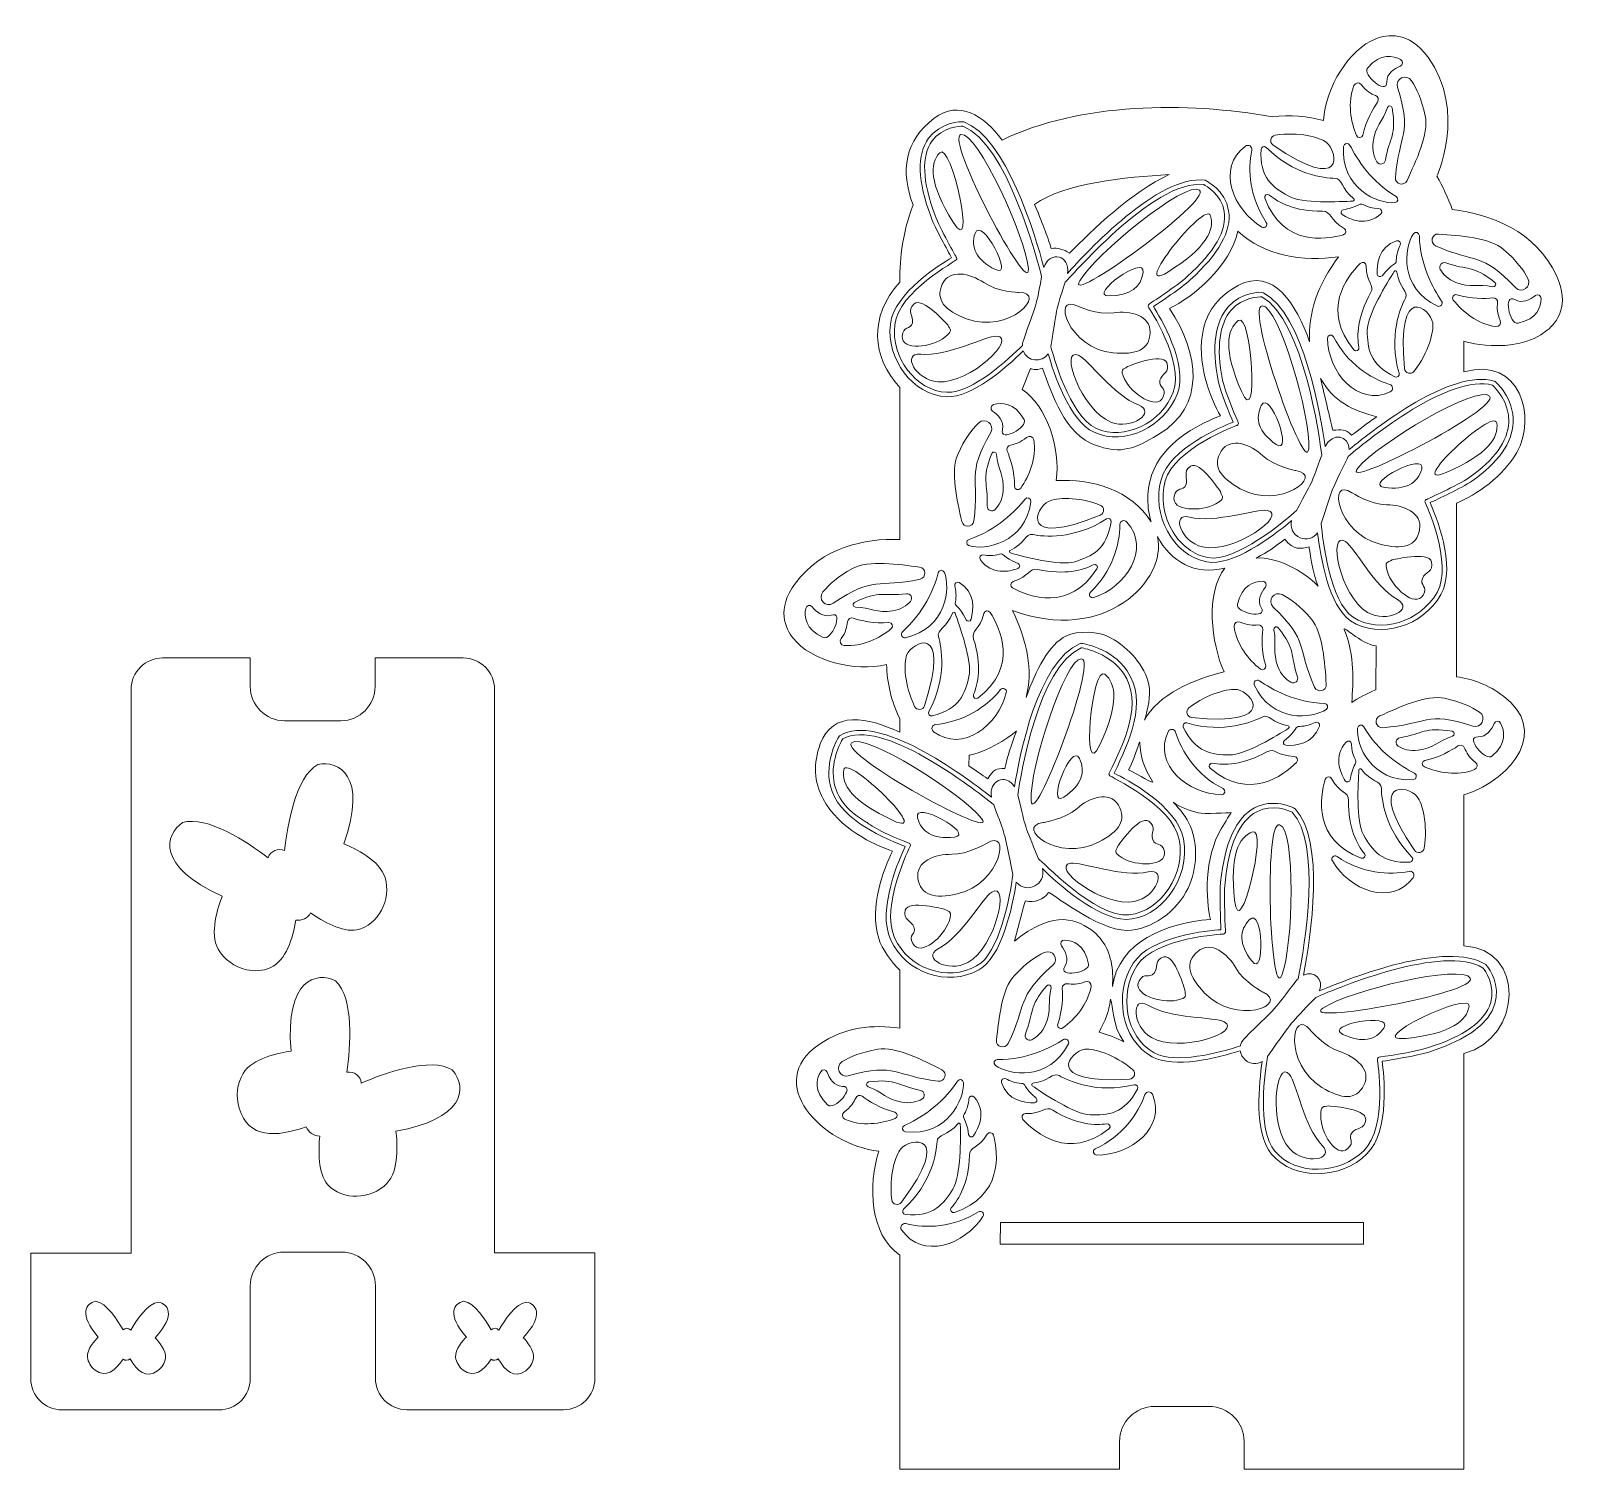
# Model space of a CAD drawing. Header units: inches. Extents: x 103 to 799, y 69 to 720.
import ezdxf

# ---------------------------------------------------------------- set-up
doc = ezdxf.new("R2010")
doc.units = ezdxf.units.IN
doc.header["$MEASUREMENT"] = 0
doc.layers.add('_U+0421_U+043B_U+043E_U+0439 1', color=7, linetype='Continuous')

# ---------------------------------------------------------------- blocks, each defined once
blk = doc.blocks.new('block 2')
at = {"layer": '_U+0421_U+043B_U+043E_U+0439 1', "color": 1, "lineweight": 9, "true_color": 0xff0000}
blk.add_lwpolyline([(705.52, 171.19), (541.12, 171.19), (541.26, 181.09), (705.52, 181.09), (705.52, 171.19), (705.52, 171.19)], dxfattribs=at)
for points, knots in [([(792.9, 609.25), (783.5, 629.71), (762.64, 637.41), (745.66, 639.32), (743.81, 644.55), (741.46, 649.59), (738.69, 654.42), (738.06, 652.85), (752.73, 683.65), (734.57, 708.38), (725.89, 720.2), (716.13, 718.6), (711.08, 716.59), (698.87, 711.74), (688.4, 694.66), (687.37, 679.54), (680.4, 681.54), (672.12, 682.28), (664.32, 681.3), (625.47, 688.23), (577.24, 687.77), (542, 670.75), (533.76, 681.95), (522.52, 689.03), (511.33, 680.67), (498.07, 670.75), (495.83, 656.7), (501.77, 641.38), (501.77, 641.38), (501.77, 641.38), (501.77, 641.38), (497.1, 629.14), (495.7, 618.29), (495.7, 606.5), (481.6, 590.59), (483.19, 572.65), (495.7, 558.82), (495.7, 558.82), (495.7, 558.82), (495.7, 558.82), (495.7, 558.82), (495.7, 490.04), (495.7, 490.04), (479.63, 490.61), (460.63, 486.45), (448.5, 470.26), (439.7, 458.53), (444.07, 449.64), (447.46, 445.39), (455.64, 435.12), (475.02, 430.05), (489.79, 433.45), (489.91, 425.56), (491.91, 416.61), (495.7, 409), (495.7, 409), (495.7, 409), (495.7, 409), (495.7, 409), (495.7, 402.8), (495.7, 402.8), (481.25, 409.71), (465.28, 412.71), (459.78, 397.6), (456.52, 388.67), (456.94, 380.31), (461.02, 372.75), (468.39, 359.07), (483.88, 351.9), (492.5, 349.09), (488.56, 341.12), (481.73, 324.14), (486.24, 309.44), (487.7, 304.69), (492.2, 298.59), (495.7, 295.18), (495.7, 295.18), (495.7, 268.88), (495.7, 268.88), (483.83, 270.78), (470.88, 269.48), (459.2, 261.54), (433.82, 244.3), (460.55, 216.02), (486.29, 213.32), (481.26, 197.87), (482.16, 175.46), (495.71, 166.3), (495.71, 166.3), (495.7, 166.31), (495.7, 166.31), (495.7, 166.31), (495.7, 69.39), (495.7, 69.39), (495.7, 69.39), (595.15, 69.39), (595.15, 69.39), (595.15, 69.39), (595.15, 81.93), (595.15, 81.93), (595.15, 90.67), (602.26, 97.79), (611.01, 97.79), (611.01, 97.79), (635.64, 97.79), (635.64, 97.79), (644.38, 97.79), (651.5, 90.67), (651.5, 81.93), (651.5, 81.93), (651.5, 69.39), (651.5, 69.39), (651.5, 69.39), (750.95, 69.39), (750.95, 69.39), (750.95, 69.39), (750.95, 257.49), (750.95, 257.49), (777.58, 264.64), (778.71, 305.04), (750.95, 306.13), (750.95, 306.13), (750.95, 374.45), (750.95, 374.45), (774.46, 382.31), (788.89, 404.3), (768.8, 419.22), (762.08, 424.22), (754.8, 426.9), (747.51, 427.96), (747.51, 427.96), (747.51, 506.5), (747.51, 506.5), (756.66, 510.02), (768.77, 518.82), (774.81, 529.34), (783.87, 545.12), (776.73, 573.11), (750.94, 565.92), (750.94, 565.92), (750.95, 579.69), (750.95, 579.69), (749.15, 580.25), (773.58, 572.39), (788.66, 584.72), (792.87, 588.16), (799.01, 595.92), (792.9, 609.25)], [0, 0, 0, 0, 1, 1, 1, 2, 2, 2, 3, 3, 3, 4, 4, 4, 5, 5, 5, 6, 6, 6, 7, 7, 7, 8, 8, 8, 9, 9, 9, 10, 10, 10, 11, 11, 11, 12, 12, 12, 13, 13, 13, 14, 14, 14, 15, 15, 15, 16, 16, 16, 17, 17, 17, 18, 18, 18, 19, 19, 19, 20, 20, 20, 21, 21, 21, 22, 22, 22, 23, 23, 23, 24, 24, 24, 25, 25, 25, 26, 26, 26, 27, 27, 27, 28, 28, 28, 29, 29, 29, 30, 30, 30, 31, 31, 31, 32, 32, 32, 33, 33, 33, 34, 34, 34, 35, 35, 35, 36, 36, 36, 37, 37, 37, 38, 38, 38, 39, 39, 39, 40, 40, 40, 41, 41, 41, 42, 42, 42, 43, 43, 43, 44, 44, 44, 45, 45, 45, 46, 46, 46, 47, 47, 47, 48, 48, 48, 49, 49, 49, 49]), ([(707.42, 703.46), (713.33, 710.26), (719.04, 708.93), (722.3, 707.17), (723.51, 706.51), (723.43, 704.76), (722.15, 704.23), (719.47, 703.13), (715.94, 700.92), (716.04, 697.01), (716.2, 690.72), (704.63, 700.54), (707.42, 703.46)], [0, 0, 0, 0, 1, 1, 1, 2, 2, 2, 3, 3, 3, 4, 4, 4, 4]), ([(701.18, 695.42), (701.74, 696.86), (703.7, 697.05), (704.6, 695.8), (706.6, 693.05), (709.1, 691.63), (710.96, 690.91), (712.15, 690.44), (712.61, 689), (711.88, 687.95), (709.87, 685.07), (706.62, 679.65), (705.22, 673.04), (704.91, 671.6), (702.91, 671.42), (702.34, 672.79), (699.72, 679.05), (698.16, 687.67), (701.18, 695.42)], [0, 0, 0, 0, 1, 1, 1, 2, 2, 2, 3, 3, 3, 4, 4, 4, 5, 5, 5, 6, 6, 6, 6]), ([(727.21, 697.6), (729.68, 693.86), (731.8, 689.15), (733.39, 681.75), (735.16, 673.54), (729.17, 661.13), (725.22, 652.49), (723.93, 649.68), (719.7, 650.77), (719.94, 653.85), (721.53, 673.84), (727.76, 673.03), (720.92, 694.62), (719.69, 698.51), (724.95, 701.01), (727.21, 697.6)], [0, 0, 0, 0, 1, 1, 1, 2, 2, 2, 3, 3, 3, 4, 4, 4, 5, 5, 5, 5]), ([(715.42, 661.66), (715.1, 659.76), (712.56, 659.27), (711.58, 660.92), (710.32, 663.05), (709.29, 666.08), (709.85, 669.97), (710.85, 676.97), (714.13, 678.89), (716.3, 685.47), (716.66, 686.59), (718.29, 686.49), (718.47, 685.32), (720.56, 672.3), (717.27, 672.46), (715.42, 661.66)], [0, 0, 0, 0, 1, 1, 1, 2, 2, 2, 3, 3, 3, 4, 4, 4, 5, 5, 5, 5]), ([(661.55, 633.51), (662.45, 632.2), (660.92, 630.6), (659.55, 631.41), (646.49, 639.1), (638.85, 658.19), (652.12, 668), (653.49, 669.01), (655.36, 667.82), (655.01, 666.15), (653.1, 657.31), (653.95, 644.59), (661.55, 633.51)], [0, 0, 0, 0, 1, 1, 1, 2, 2, 2, 3, 3, 3, 4, 4, 4, 4]), ([(664.58, 668.5), (662.75, 669.76), (663.41, 672.61), (665.6, 672.95), (676.3, 674.6), (685.76, 672), (688.8, 669.63), (693.74, 665.8), (697.74, 645.68), (664.58, 668.5)], [0, 0, 0, 0, 1, 1, 1, 2, 2, 2, 3, 3, 3, 3]), ([(696.5, 667.82), (696.61, 669.35), (698.69, 669.75), (699.39, 668.37), (702.44, 662.31), (709.02, 651.77), (720.31, 645.23), (721.57, 644.5), (721.17, 642.59), (719.72, 642.45), (712.26, 641.71), (695.11, 648.82), (696.5, 667.82)], [0, 0, 0, 0, 1, 1, 1, 2, 2, 2, 3, 3, 3, 4, 4, 4, 4]), ([(701.04, 644.31), (701.5, 643.96), (701.26, 643.22), (700.68, 643.18), (694.9, 642.81), (677.42, 642), (671.37, 645.47), (664.58, 649.36), (658.4, 653.65), (659.17, 666.55), (659.24, 667.71), (660.65, 668.25), (661.47, 667.42), (673.93, 654.98), (687.74, 653.52), (692.57, 653.43), (695.97, 653.35), (695.33, 648.64), (701.04, 644.31)], [0, 0, 0, 0, 1, 1, 1, 2, 2, 2, 3, 3, 3, 4, 4, 4, 5, 5, 5, 6, 6, 6, 6]), ([(617.59, 655.11), (600.94, 647.64), (582.46, 629.64), (572.5, 619.62), (569.85, 621.32), (567.19, 622.12), (564.29, 621.76), (562.5, 627.06), (559.93, 634.15), (556.74, 641.63), (570.02, 651.24), (598.12, 654.15), (617.59, 655.11)], [0, 0, 0, 0, 1, 1, 1, 2, 2, 2, 3, 3, 3, 4, 4, 4, 4]), ([(696.76, 630.82), (697.97, 630.14), (697.73, 628.33), (696.4, 627.94), (688.17, 625.55), (669.08, 622.71), (660.89, 644.41), (660.42, 645.65), (661.91, 646.73), (662.93, 645.88), (666.91, 642.56), (674.39, 638.45), (686.97, 638.54), (691.12, 638.57), (689.95, 634.62), (696.76, 630.82)], [0, 0, 0, 0, 1, 1, 1, 2, 2, 2, 3, 3, 3, 4, 4, 4, 5, 5, 5, 5]), ([(713.33, 637.32), (706.84, 631.49), (699.56, 634.7), (695.87, 637.05), (694.95, 637.64), (695.24, 639.05), (696.32, 639.24), (698.52, 639.63), (701.5, 640.33), (703.36, 641.5), (705.32, 642.74), (705.99, 639.99), (712.45, 639.75), (713.68, 639.7), (714.25, 638.15), (713.33, 637.32)], [0, 0, 0, 0, 1, 1, 1, 2, 2, 2, 3, 3, 3, 4, 4, 4, 5, 5, 5, 5]), ([(554.87, 567.37), (554.87, 567.37), (557.33, 566.25), (560.33, 567.62), (564.39, 556.09), (570.46, 537.34), (584.5, 532.62), (593.98, 529.44), (599.6, 529.38), (612.95, 537.62), (633.96, 550.59), (631.49, 573.67), (617.75, 594.58), (628.02, 599.38), (645.51, 613.93), (648.63, 629.55), (660.58, 618.4), (678.1, 615.54), (694.27, 617.95), (684.89, 605.74), (680.27, 592.03), (681.14, 579.46), (675.1, 596.35), (664.71, 613.48), (648.78, 604.93), (640.41, 600.43), (635.15, 593.92), (633.16, 585.56), (629.55, 570.45), (636.19, 553.84), (640.75, 546), (632.51, 542.68), (617.17, 535.85), (610.75, 521.88), (607.54, 514.9), (607.04, 505.77), (609.41, 498.02), (600.71, 512.36), (582.21, 517.71), (566.49, 516.68), (568.68, 531.67), (562.05, 550.58), (551.15, 557.9), (551.15, 557.9), (554.87, 567.37), (554.87, 567.37)], [0, 0, 0, 0, 1, 1, 1, 2, 2, 2, 3, 3, 3, 4, 4, 4, 5, 5, 5, 6, 6, 6, 7, 7, 7, 8, 8, 8, 9, 9, 9, 10, 10, 10, 11, 11, 11, 12, 12, 12, 13, 13, 13, 14, 14, 14, 15, 15, 15, 15]), ([(740.83, 597.93), (741.7, 596.65), (740.34, 595.02), (738.95, 595.67), (721.67, 603.68), (723.79, 622.13), (728.05, 628.29), (728.88, 629.49), (730.74, 628.91), (730.77, 627.45), (731, 614.41), (737.02, 603.54), (740.83, 597.93)], [0, 0, 0, 0, 1, 1, 1, 2, 2, 2, 3, 3, 3, 4, 4, 4, 4]), ([(739.5, 628.22), (748.97, 627.48), (762.72, 626.68), (769.04, 621.15), (774.74, 616.16), (777.83, 612.02), (779.89, 608.05), (781.78, 604.42), (777.04, 601.04), (774.24, 604.01), (758.69, 620.46), (756.37, 614.62), (738.13, 622.94), (735.31, 624.23), (736.41, 628.46), (739.5, 628.22)], [0, 0, 0, 0, 1, 1, 1, 2, 2, 2, 3, 3, 3, 4, 4, 4, 5, 5, 5, 5]), ([(720.47, 625.2), (721.64, 625.6), (722.72, 624.35), (722.16, 623.25), (721.26, 621.47), (720.33, 618.99), (720.33, 616.24), (720.33, 614.05), (718.77, 615.44), (713.88, 609.39), (713.19, 608.54), (711.82, 608.97), (711.75, 610.06), (711.48, 614.43), (712.21, 622.36), (720.47, 625.2)], [0, 0, 0, 0, 1, 1, 1, 2, 2, 2, 3, 3, 3, 4, 4, 4, 5, 5, 5, 5]), ([(703.46, 576.99), (703.71, 575.68), (702.05, 574.89), (701.19, 575.91), (686.2, 593.61), (697.96, 608.93), (704.04, 614.95), (705.03, 615.93), (706.72, 615.25), (706.73, 613.87), (706.75, 606.1), (710.76, 605.16), (708.73, 601.57), (702.53, 590.61), (702.49, 582.08), (703.46, 576.99)], [0, 0, 0, 0, 1, 1, 1, 2, 2, 2, 3, 3, 3, 4, 4, 4, 5, 5, 5, 5]), ([(764, 604.4), (757.19, 605.71), (753.91, 603.77), (747.31, 606.29), (743.64, 607.7), (741.49, 610.06), (740.24, 612.21), (739.27, 613.87), (740.94, 615.84), (742.75, 615.2), (753.12, 611.56), (754.54, 614.54), (764.92, 606.38), (765.85, 605.65), (765.15, 604.18), (764, 604.4)], [0, 0, 0, 0, 1, 1, 1, 2, 2, 2, 3, 3, 3, 4, 4, 4, 5, 5, 5, 5]), ([(721.59, 565.24), (721.91, 564.12), (720.76, 563.15), (719.71, 563.66), (708.06, 569.25), (707.31, 576.74), (707.2, 584.56), (707.11, 591.53), (716.31, 606.42), (719.45, 611.29), (719.76, 611.78), (720.52, 611.63), (720.6, 611.05), (721.62, 603.96), (726.05, 602.24), (724.46, 599.23), (722.2, 594.96), (716.76, 582.18), (721.59, 565.24)], [0, 0, 0, 0, 1, 1, 1, 2, 2, 2, 3, 3, 3, 4, 4, 4, 5, 5, 5, 6, 6, 6, 6]), ([(736.8, 588.06), (737.38, 584.25), (735.06, 574.72), (728.42, 566.17), (727.06, 564.42), (724.25, 565.23), (724.04, 567.44), (720.23, 607.24), (735.8, 594.5), (736.8, 588.06)], [0, 0, 0, 0, 1, 1, 1, 2, 2, 2, 3, 3, 3, 3]), ([(765.35, 586.36), (757.11, 587.48), (750.33, 593.03), (746.13, 598.36), (745.21, 599.52), (746.34, 601.18), (747.75, 600.75), (754.21, 598.76), (760.52, 598.97), (764.02, 599.33), (765.29, 599.46), (766.33, 598.36), (766.16, 597.09), (765.89, 595.12), (765.91, 592.24), (767.34, 589.16), (767.99, 587.77), (766.88, 586.15), (765.35, 586.36)], [0, 0, 0, 0, 1, 1, 1, 2, 2, 2, 3, 3, 3, 4, 4, 4, 5, 5, 5, 6, 6, 6, 6]), ([(775.41, 587.9), (771.5, 586.89), (768.54, 601.77), (773.96, 598.58), (777.33, 596.59), (780.97, 598.6), (783.24, 600.41), (784.32, 601.26), (785.89, 600.48), (785.87, 599.11), (785.83, 595.4), (784.22, 589.77), (775.41, 587.9)], [0, 0, 0, 0, 1, 1, 1, 2, 2, 2, 3, 3, 3, 4, 4, 4, 4]), ([(689.17, 581.06), (689.13, 582.65), (691.27, 583.21), (691.98, 581.78), (697.97, 569.76), (708.68, 562.84), (717.34, 560.21), (718.97, 559.71), (719.1, 557.49), (717.55, 556.79), (702.66, 550.01), (689.56, 565.76), (689.17, 581.06)], [0, 0, 0, 0, 1, 1, 1, 2, 2, 2, 3, 3, 3, 4, 4, 4, 4]), ([(700.03, 537.29), (697.34, 540.23), (695.5, 539.67), (691.61, 539.43), (690.2, 545.68), (688.16, 554.22), (686.04, 562.89), (692.07, 552.38), (700.62, 548.39), (711.51, 545.54), (706.84, 542.53), (703.67, 539.58), (700.03, 537.29)], [0, 0, 0, 0, 1, 1, 1, 2, 2, 2, 3, 3, 3, 4, 4, 4, 4]), ([(538.19, 551.06), (541.74, 552.09), (547.6, 552.19), (551.95, 544.3), (554.05, 540.85), (540.67, 533.69), (542.15, 539.81), (543.08, 543.61), (540.09, 546.51), (537.71, 548.16), (536.58, 548.94), (536.86, 550.68), (538.19, 551.06)], [0, 0, 0, 0, 1, 1, 1, 2, 2, 2, 3, 3, 3, 4, 4, 4, 4]), ([(521.98, 528.56), (525.1, 535.46), (528.16, 539.61), (531.37, 542.74), (534.29, 545.6), (538.91, 542.05), (536.88, 538.5), (525.64, 518.85), (531.9, 518.32), (529.23, 498.45), (528.81, 495.38), (524.44, 495.21), (523.78, 498.23), (521.74, 507.51), (518.51, 520.9), (521.98, 528.56)], [0, 0, 0, 0, 1, 1, 1, 2, 2, 2, 3, 3, 3, 4, 4, 4, 5, 5, 5, 5]), ([(556.34, 535.12), (557.66, 526.9), (554.31, 518.8), (550.43, 513.24), (549.59, 512.02), (547.67, 512.62), (547.67, 514.1), (547.7, 520.85), (545.67, 526.84), (544.31, 530.07), (543.82, 531.26), (544.57, 532.57), (545.84, 532.77), (547.8, 533.09), (550.55, 533.95), (553.08, 536.21), (554.23, 537.24), (556.1, 536.64), (556.34, 535.12)], [0, 0, 0, 0, 1, 1, 1, 2, 2, 2, 3, 3, 3, 4, 4, 4, 5, 5, 5, 6, 6, 6, 6]), ([(537.31, 528.9), (537.74, 530), (539.35, 529.76), (539.47, 528.59), (540.19, 521.69), (543, 519.12), (542.5, 512.07), (542.22, 508.15), (540.58, 505.41), (538.89, 503.59), (537.58, 502.18), (535.21, 503.2), (535.29, 505.12), (535.77, 516.11), (532.51, 516.59), (537.31, 528.9)], [0, 0, 0, 0, 1, 1, 1, 2, 2, 2, 3, 3, 3, 4, 4, 4, 5, 5, 5, 5]), ([(552.39, 508.3), (553.35, 509.49), (555.3, 508.67), (555.09, 507.15), (552.44, 488.29), (534.17, 484.96), (527.04, 487.26), (525.65, 487.7), (525.66, 489.65), (527.05, 490.1), (539.46, 494.11), (548.12, 503.02), (552.39, 508.3)], [0, 0, 0, 0, 1, 1, 1, 2, 2, 2, 3, 3, 3, 4, 4, 4, 4]), ([(563, 507.3), (566.47, 508.96), (576.27, 509.51), (586.37, 505.63), (588.45, 504.84), (588.49, 501.91), (586.43, 501.07), (549.45, 485.88), (557.12, 504.48), (563, 507.3)], [0, 0, 0, 0, 1, 1, 1, 2, 2, 2, 3, 3, 3, 3]), ([(589.24, 499.36), (590.22, 499.99), (591.48, 499.17), (591.3, 498.02), (589.33, 485.25), (582.39, 482.36), (574.93, 479.99), (568.29, 477.88), (551.37, 482.36), (545.79, 483.95), (545.24, 484.11), (545.17, 484.88), (545.69, 485.13), (552.19, 488.16), (552.54, 492.9), (555.89, 492.25), (560.63, 491.33), (574.44, 489.83), (589.24, 499.36)], [0, 0, 0, 0, 1, 1, 1, 2, 2, 2, 3, 3, 3, 4, 4, 4, 5, 5, 5, 6, 6, 6, 6]), ([(582.01, 466.23), (591.77, 475.45), (595.29, 487.7), (595.3, 496.76), (595.3, 498.46), (597.38, 499.23), (598.51, 497.95), (609.32, 485.66), (598.04, 468.56), (583.51, 463.75), (582, 463.25), (580.85, 465.14), (582.01, 466.23)], [0, 0, 0, 0, 1, 1, 1, 2, 2, 2, 3, 3, 3, 4, 4, 4, 4]), ([(606.48, 408.22), (607.78, 413.34), (609.5, 419.14), (608.38, 424.5), (606.6, 432.91), (599.37, 440.91), (591.12, 445.62), (586.07, 448.52), (575.95, 448.87), (571.12, 446.5), (563.11, 442.57), (557.39, 431), (552.88, 418.62), (556.06, 430.77), (553.36, 443.94), (546.73, 457.93), (588.15, 442.3), (617.15, 471.77), (612.25, 491.36), (618.42, 479.99), (629.11, 473.65), (642.78, 477.1), (634, 466.12), (636.55, 442.91), (642.47, 430.12), (629.88, 427.26), (612.08, 419.87), (606.48, 408.22)], [0, 0, 0, 0, 1, 1, 1, 2, 2, 2, 3, 3, 3, 4, 4, 4, 5, 5, 5, 6, 6, 6, 7, 7, 7, 8, 8, 8, 9, 9, 9, 9]), ([(656.88, 481.65), (662.82, 484.79), (665.11, 486.35), (669.88, 490.25), (673.87, 484.9), (677.25, 485.88), (680.88, 486.72), (680.88, 486.72), (682.62, 474.25), (684.94, 468.94), (677.94, 476.14), (666.45, 482.15), (656.88, 481.65)], [0, 0, 0, 0, 1, 1, 1, 2, 2, 2, 3, 3, 3, 4, 4, 4, 4]), ([(460.95, 466.34), (463.81, 469.79), (467.7, 473.18), (474.33, 476.85), (481.67, 480.93), (495.29, 478.8), (504.7, 477.52), (507.76, 477.11), (507.95, 472.74), (504.92, 472.08), (485.33, 467.8), (484.3, 473.99), (465.63, 461.19), (462.26, 458.88), (458.34, 463.19), (460.95, 466.34)], [0, 0, 0, 0, 1, 1, 1, 2, 2, 2, 3, 3, 3, 4, 4, 4, 5, 5, 5, 5]), ([(532.2, 480.9), (531.47, 481.9), (532.35, 483.3), (533.57, 483.08), (535.53, 482.73), (538.18, 482.57), (540.8, 483.36), (542.9, 484), (542.02, 482.1), (549.23, 479.18), (550.25, 478.77), (550.23, 477.33), (549.21, 476.95), (545.1, 475.42), (537.3, 473.82), (532.2, 480.9)], [0, 0, 0, 0, 1, 1, 1, 2, 2, 2, 3, 3, 3, 4, 4, 4, 5, 5, 5, 5]), ([(513.07, 474.93), (513.4, 476.35), (515.34, 476.52), (515.9, 475.17), (518.77, 468.26), (516.94, 449.77), (498.36, 445.6), (496.86, 445.26), (495.88, 447.14), (496.99, 448.2), (501.9, 452.87), (510.08, 462.23), (513.07, 474.93)], [0, 0, 0, 0, 1, 1, 1, 2, 2, 2, 3, 3, 3, 4, 4, 4, 4]), ([(546.77, 468.15), (545.55, 468.81), (545.7, 470.63), (547.02, 471.03), (554.49, 473.32), (554.17, 477.42), (558.22, 476.52), (570.5, 473.77), (578.67, 476.2), (583.26, 478.61), (584.44, 479.23), (585.68, 477.86), (584.95, 476.74), (572.36, 457.27), (554.3, 464.07), (546.77, 468.15)], [0, 0, 0, 0, 1, 1, 1, 2, 2, 2, 3, 3, 3, 4, 4, 4, 5, 5, 5, 5]), ([(492.42, 457.74), (485.44, 456.67), (482.65, 459.26), (475.72, 459.42), (474.54, 459.45), (474.17, 461.03), (475.23, 461.54), (487.11, 467.33), (487.86, 464.12), (498.76, 465.49), (500.67, 465.73), (501.88, 463.45), (500.58, 462.03), (498.91, 460.2), (496.31, 458.34), (492.42, 457.74)], [0, 0, 0, 0, 1, 1, 1, 2, 2, 2, 3, 3, 3, 4, 4, 4, 5, 5, 5, 5]), ([(520.59, 469), (520.28, 470.2), (521.6, 471.19), (522.66, 470.55), (530.13, 466.03), (529.17, 458.13), (527.98, 453.92), (527.68, 452.86), (526.25, 452.73), (525.76, 453.71), (522.24, 460.7), (520.44, 459.61), (520.9, 461.77), (521.48, 464.45), (521.1, 467.08), (520.59, 469)], [0, 0, 0, 0, 1, 1, 1, 2, 2, 2, 3, 3, 3, 4, 4, 4, 5, 5, 5, 5]), ([(661.1, 468.49), (659.29, 466.23), (657.25, 462.6), (659.22, 459.22), (662.38, 453.78), (647.52, 456.83), (648.55, 460.73), (650.47, 469.53), (656.12, 471.11), (659.82, 471.13), (661.2, 471.14), (661.97, 469.56), (661.1, 468.49)], [0, 0, 0, 0, 1, 1, 1, 2, 2, 2, 3, 3, 3, 4, 4, 4, 4]), ([(664.65, 459.47), (661.7, 462.29), (665.11, 467.01), (668.72, 465.1), (672.69, 463.02), (676.81, 459.91), (681.77, 454.18), (687.27, 447.83), (687.98, 434.07), (688.67, 424.6), (688.9, 421.51), (684.66, 420.43), (683.39, 423.25), (675.17, 441.54), (681.02, 443.83), (664.65, 459.47)], [0, 0, 0, 0, 1, 1, 1, 2, 2, 2, 3, 3, 3, 4, 4, 4, 5, 5, 5, 5]), ([(461.08, 445.7), (452.86, 449.39), (452.48, 455.24), (453.22, 458.87), (453.49, 460.22), (455.2, 460.64), (456.07, 459.58), (457.9, 457.34), (461.04, 454.6), (464.75, 455.83), (470.73, 457.8), (464.69, 443.88), (461.08, 445.7)], [0, 0, 0, 0, 1, 1, 1, 2, 2, 2, 3, 3, 3, 4, 4, 4, 4]), ([(491.91, 449.74), (486.68, 445.42), (478.88, 441.42), (470.58, 442.07), (469.05, 442.19), (468.3, 444), (469.23, 445.23), (471.28, 447.94), (471.91, 450.75), (472.07, 452.73), (472.17, 454.01), (473.41, 454.87), (474.63, 454.47), (477.97, 453.38), (484.1, 451.84), (490.83, 452.42), (492.3, 452.55), (493.05, 450.68), (491.91, 449.74)], [0, 0, 0, 0, 1, 1, 1, 2, 2, 2, 3, 3, 3, 4, 4, 4, 5, 5, 5, 6, 6, 6, 6]), ([(506.97, 414.85), (506.29, 412.73), (503.37, 412.54), (502.41, 414.54), (497.73, 424.29), (497.48, 434.1), (498.85, 437.7), (501.09, 443.54), (519.18, 453.21), (506.97, 414.85)], [0, 0, 0, 0, 1, 1, 1, 2, 2, 2, 3, 3, 3, 3]), ([(520.72, 456.75), (522.76, 451.32), (528.61, 434.83), (527.04, 428.03), (525.28, 420.41), (522.97, 413.25), (510.41, 410.24), (509.27, 409.97), (508.35, 411.16), (508.9, 412.19), (517.2, 427.72), (514.58, 441.36), (513.27, 446.01), (512.35, 449.28), (517.05, 450.04), (519.54, 456.76), (519.74, 457.3), (520.52, 457.29), (520.72, 456.75)], [0, 0, 0, 0, 1, 1, 1, 2, 2, 2, 3, 3, 3, 4, 4, 4, 5, 5, 5, 6, 6, 6, 6]), ([(529.14, 444.97), (527.91, 448.93), (532.03, 448.96), (533.7, 456.57), (533.99, 457.93), (535.79, 458.22), (536.55, 457.06), (541.23, 449.89), (549.48, 432.44), (531.09, 418.3), (530.04, 417.49), (528.58, 418.61), (529.1, 419.84), (531.12, 424.61), (532.88, 432.96), (529.14, 444.97)], [0, 0, 0, 0, 1, 1, 1, 2, 2, 2, 3, 3, 3, 4, 4, 4, 5, 5, 5, 5]), ([(646.95, 450.68), (646.75, 452.21), (648.38, 453.32), (649.77, 452.66), (652.84, 451.21), (655.72, 451.17), (657.69, 451.43), (658.96, 451.59), (660.06, 450.55), (659.92, 449.27), (659.54, 445.78), (659.3, 439.47), (661.25, 433), (661.67, 431.59), (660, 430.47), (658.85, 431.39), (653.55, 435.62), (648.03, 442.43), (646.95, 450.68)], [0, 0, 0, 0, 1, 1, 1, 2, 2, 2, 3, 3, 3, 4, 4, 4, 5, 5, 5, 6, 6, 6, 6]), ([(664.99, 449.23), (664.77, 450.39), (666.24, 451.07), (666.97, 450.14), (675.1, 439.68), (672.08, 438.35), (675.67, 427.92), (676.3, 426.11), (674.32, 424.45), (672.66, 425.43), (670.53, 426.69), (668.17, 428.86), (666.79, 432.53), (664.3, 439.15), (666.26, 442.41), (664.99, 449.23)], [0, 0, 0, 0, 1, 1, 1, 2, 2, 2, 3, 3, 3, 4, 4, 4, 5, 5, 5, 5]), ([(711.03, 422.06), (706.91, 420.25), (703.15, 418.29), (700.17, 416.35), (700.96, 425.8), (701.65, 437), (696.77, 449.27), (696.33, 450.39), (698.51, 448.57), (700.75, 447), (703.85, 444.82), (707.49, 442.29), (711.25, 441.88), (711.25, 441.88), (711.03, 422.06), (711.03, 422.06)], [0, 0, 0, 0, 1, 1, 1, 2, 2, 2, 3, 3, 3, 4, 4, 4, 5, 5, 5, 5]), ([(312.44, 167.23), (312.44, 167.23), (312.44, 422.23), (312.44, 422.23), (312.44, 430.03), (306.14, 436.43), (298.24, 436.43), (281.22, 436.43), (275.58, 436.43), (258.4, 436.43), (258.4, 436.43), (258.4, 423.53), (258.4, 423.53), (258.4, 414.97), (251.46, 408.03), (242.9, 408.03), (242.9, 408.03), (217.44, 408.03), (217.44, 408.03), (208.88, 408.03), (201.94, 414.97), (201.94, 423.53), (201.94, 423.53), (201.94, 436.43), (201.94, 436.43), (201.94, 436.43), (162.24, 436.43), (162.24, 436.43), (154.44, 436.43), (148.04, 430.13), (148.04, 422.23), (148.04, 422.23), (148.04, 167.13), (148.04, 167.13), (148.04, 167.13), (102.64, 167.13), (102.64, 167.13), (102.64, 167.13), (102.64, 110.43), (102.64, 110.43), (102.64, 102.63), (108.94, 96.23), (116.84, 96.23), (116.84, 96.23), (187.74, 96.23), (187.74, 96.23), (195.54, 96.23), (201.94, 102.53), (201.94, 110.43), (201.94, 110.43), (201.94, 152.34), (201.94, 152.34), (201.94, 160.78), (208.78, 167.63), (217.22, 167.63), (217.22, 167.63), (243.26, 167.63), (243.26, 167.63), (251.7, 167.63), (258.54, 160.78), (258.54, 152.34), (258.54, 152.34), (258.54, 110.53), (258.54, 110.53), (258.54, 102.73), (264.84, 96.33), (272.74, 96.33), (272.74, 96.33), (343.64, 96.33), (343.64, 96.33), (351.44, 96.33), (357.84, 102.63), (357.84, 110.53), (357.84, 110.53), (357.84, 167.23), (357.84, 167.23), (357.84, 167.23), (312.44, 167.23), (312.44, 167.23), (312.44, 167.23), (312.44, 167.23), (312.44, 167.23)], [0, 0, 0, 0, 1, 1, 1, 2, 2, 2, 3, 3, 3, 4, 4, 4, 5, 5, 5, 6, 6, 6, 7, 7, 7, 8, 8, 8, 9, 9, 9, 10, 10, 10, 11, 11, 11, 12, 12, 12, 13, 13, 13, 14, 14, 14, 15, 15, 15, 16, 16, 16, 17, 17, 17, 18, 18, 18, 19, 19, 19, 20, 20, 20, 21, 21, 21, 22, 22, 22, 23, 23, 23, 24, 24, 24, 25, 25, 25, 26, 26, 26, 27, 27, 27, 27]), ([(656.12, 424.23), (655.48, 425.63), (657.12, 426.97), (658.39, 426.1), (663.97, 422.25), (674.82, 416.18), (687.85, 415.87), (689.31, 415.84), (689.88, 413.97), (688.67, 413.15), (682.49, 408.92), (664.03, 406.9), (656.12, 424.23)], [0, 0, 0, 0, 1, 1, 1, 2, 2, 2, 3, 3, 3, 4, 4, 4, 4]), ([(541.33, 422.1), (542.33, 423.34), (544.3, 422.35), (543.92, 420.8), (540.35, 406.08), (524.31, 393.21), (511.06, 403.07), (509.7, 404.09), (510.29, 406.23), (511.99, 406.37), (521.01, 407.11), (532.94, 411.61), (541.33, 422.1)], [0, 0, 0, 0, 1, 1, 1, 2, 2, 2, 3, 3, 3, 4, 4, 4, 4]), ([(648.5, 422.12), (654.67, 421.13), (667.85, 405.41), (627.8, 409.47), (625.59, 409.7), (624.8, 412.52), (626.56, 413.87), (635.15, 420.46), (644.69, 422.73), (648.5, 422.12)], [0, 0, 0, 0, 1, 1, 1, 2, 2, 2, 3, 3, 3, 3]), ([(757.98, 411.91), (761.38, 409.64), (758.85, 404.39), (754.96, 405.65), (733.42, 412.6), (734.19, 406.37), (714.19, 404.89), (711.1, 404.67), (710.04, 408.91), (712.86, 410.18), (721.52, 414.08), (733.96, 420), (742.17, 418.18), (749.56, 416.55), (754.26, 414.41), (757.98, 411.91)], [0, 0, 0, 0, 1, 1, 1, 2, 2, 2, 3, 3, 3, 4, 4, 4, 5, 5, 5, 5]), ([(624, 405.16), (623.5, 406.22), (624.48, 407.36), (625.6, 407.04), (642.5, 402.11), (655.31, 407.48), (659.59, 409.72), (662.61, 411.29), (664.32, 406.85), (671.4, 405.79), (671.97, 405.71), (672.12, 404.95), (671.63, 404.64), (666.74, 401.53), (651.8, 392.41), (644.83, 392.55), (637.01, 392.7), (629.53, 393.48), (624, 405.16)], [0, 0, 0, 0, 1, 1, 1, 2, 2, 2, 3, 3, 3, 4, 4, 4, 5, 5, 5, 6, 6, 6, 6]), ([(617.12, 403.05), (617.83, 404.59), (620.05, 404.45), (620.53, 402.82), (623.12, 394.14), (629.98, 383.4), (641.96, 377.34), (643.39, 376.62), (642.82, 374.49), (641.23, 374.54), (626.14, 375), (610.18, 388.02), (617.12, 403.05)], [0, 0, 0, 0, 1, 1, 1, 2, 2, 2, 3, 3, 3, 4, 4, 4, 4]), ([(670.36, 396.95), (669.26, 397.02), (668.84, 398.4), (669.7, 399.08), (675.81, 403.96), (674.38, 405.51), (676.59, 405.5), (679.33, 405.48), (681.82, 406.39), (683.6, 407.28), (684.7, 407.84), (685.95, 406.75), (685.54, 405.58), (682.66, 397.34), (674.73, 396.65), (670.36, 396.95)], [0, 0, 0, 0, 1, 1, 1, 2, 2, 2, 3, 3, 3, 4, 4, 4, 5, 5, 5, 5]), ([(728.59, 384.26), (729.97, 383.56), (729.56, 381.48), (728.03, 381.38), (709.03, 380.09), (702.01, 397.29), (702.79, 404.73), (702.94, 406.19), (704.85, 406.58), (705.58, 405.31), (712.05, 393.99), (722.56, 387.34), (728.59, 384.26)], [0, 0, 0, 0, 1, 1, 1, 2, 2, 2, 3, 3, 3, 4, 4, 4, 4]), ([(721.97, 400.33), (732.82, 402.13), (732.62, 405.41), (745.66, 403.25), (746.82, 403.05), (746.92, 401.43), (745.79, 401.07), (739.2, 398.94), (737.26, 395.67), (730.26, 394.71), (726.36, 394.17), (723.34, 395.22), (721.21, 396.49), (719.57, 397.48), (720.08, 400.02), (721.97, 400.33)], [0, 0, 0, 0, 1, 1, 1, 2, 2, 2, 3, 3, 3, 4, 4, 4, 5, 5, 5, 5]), ([(764.59, 406.82), (765.12, 408.09), (766.88, 408.17), (767.52, 406.95), (769.26, 403.68), (770.56, 397.97), (763.74, 392.09), (760.79, 389.32), (751.04, 400.95), (757.33, 400.75), (761.24, 400.63), (763.47, 404.15), (764.59, 406.82)], [0, 0, 0, 0, 1, 1, 1, 2, 2, 2, 3, 3, 3, 4, 4, 4, 4]), ([(535.5, 381.75), (532.97, 383.53), (529.99, 385.58), (526.91, 387.67), (526.91, 387.67), (527.16, 392.43), (527.16, 392.43), (537.88, 394.5), (548.49, 403.38), (548.49, 403.38), (546.22, 396.95), (544.26, 391.47), (543.25, 386.38), (539.31, 386.45), (538.39, 386.21), (535.5, 381.75)], [0, 0, 0, 0, 1, 1, 1, 2, 2, 2, 3, 3, 3, 4, 4, 4, 5, 5, 5, 5]), ([(610.08, 380.61), (611.31, 378.74), (603.75, 383.79), (599.25, 385.75), (601.71, 389.72), (604.34, 399.79), (604.34, 398.38), (604.31, 391.85), (606.5, 386.01), (610.08, 380.61)], [0, 0, 0, 0, 1, 1, 1, 2, 2, 2, 3, 3, 3, 3]), ([(697.63, 398.38), (698.46, 399.29), (700.01, 398.72), (700.05, 397.48), (700.25, 391.01), (703.01, 390.34), (701.75, 388.38), (700.56, 386.53), (699.85, 383.55), (699.45, 381.35), (699.26, 380.27), (697.85, 379.99), (697.26, 380.92), (694.92, 384.62), (691.75, 391.92), (697.63, 398.38)], [0, 0, 0, 0, 1, 1, 1, 2, 2, 2, 3, 3, 3, 4, 4, 4, 5, 5, 5, 5]), ([(755.66, 385.9), (747.89, 382.92), (739.27, 384.54), (733.03, 387.18), (731.67, 387.76), (731.86, 389.76), (733.3, 390.06), (739.92, 391.43), (745.36, 394.65), (748.25, 396.64), (749.3, 397.37), (750.74, 396.9), (751.2, 395.7), (751.91, 393.84), (753.32, 391.33), (756.06, 389.32), (757.3, 388.41), (757.1, 386.45), (755.66, 385.9)], [0, 0, 0, 0, 1, 1, 1, 2, 2, 2, 3, 3, 3, 4, 4, 4, 5, 5, 5, 6, 6, 6, 6]), ([(187.43, 304.61), (183.32, 311.68), (187.35, 323.86), (189.22, 328.65), (158.97, 342.25), (163.5, 356.56), (171.26, 361.92), (182.42, 365.33), (200.59, 353.07), (210.02, 346.07), (211.13, 349.18), (214.51, 350.57), (217.45, 349.28), (218.77, 360.92), (222.27, 382.47), (232.51, 388.26), (241.79, 390.21), (255.22, 383.54), (244.25, 352.32), (249.01, 350.37), (260.62, 344.91), (262.91, 337.06), (265.78, 327.24), (259.99, 315.55), (250.12, 313.44), (243.63, 312.05), (234.61, 317.34), (229.24, 321.09), (227.9, 318.67), (225.24, 317.4), (222.57, 317.83), (221.1, 309.72), (218.31, 299.48), (210.89, 296.25), (207.7, 294.85), (204, 294.55), (200.21, 295.4), (194.85, 296.61), (190.08, 300.05), (187.43, 304.61)], [0, 0, 0, 0, 1, 1, 1, 2, 2, 2, 3, 3, 3, 4, 4, 4, 5, 5, 5, 6, 6, 6, 7, 7, 7, 8, 8, 8, 9, 9, 9, 10, 10, 10, 11, 11, 11, 12, 12, 12, 13, 13, 13, 13]), ([(636.15, 386.58), (635.13, 387.44), (635.93, 389.11), (637.24, 388.85), (642.32, 387.85), (650.85, 387.84), (661.84, 393.98), (665.46, 395.99), (666.34, 391.97), (674.13, 391.9), (675.52, 391.89), (676.18, 390.19), (675.2, 389.21), (669.14, 383.16), (653.76, 371.49), (636.15, 386.58)], [0, 0, 0, 0, 1, 1, 1, 2, 2, 2, 3, 3, 3, 4, 4, 4, 5, 5, 5, 5]), ([(688.15, 381.49), (688.55, 382.82), (690.36, 383.05), (691.03, 381.84), (694.8, 375), (698.75, 376.16), (698.7, 372.01), (698.53, 359.43), (702.6, 351.93), (705.9, 347.93), (706.74, 346.9), (705.66, 345.41), (704.42, 345.89), (682.77, 354.21), (685.71, 373.29), (688.15, 381.49)], [0, 0, 0, 0, 1, 1, 1, 2, 2, 2, 3, 3, 3, 4, 4, 4, 5, 5, 5, 5]), ([(705.53, 356.37), (702.1, 362.44), (703.01, 379.92), (703.42, 385.7), (703.46, 386.27), (704.2, 386.51), (704.54, 386.04), (708.85, 380.31), (713.56, 380.93), (713.61, 377.53), (713.68, 372.7), (715.06, 358.88), (727.43, 346.35), (728.25, 345.52), (727.71, 344.12), (726.54, 344.05), (713.64, 343.36), (709.39, 349.56), (705.53, 356.37)], [0, 0, 0, 0, 1, 1, 1, 2, 2, 2, 3, 3, 3, 4, 4, 4, 5, 5, 5, 6, 6, 6, 6]), ([(732.98, 350.45), (732.63, 348.26), (729.78, 347.61), (728.53, 349.45), (706.05, 382.52), (725.83, 378.83), (729.8, 373.67), (732.15, 370.61), (734.69, 361.13), (732.98, 350.45)], [0, 0, 0, 0, 1, 1, 1, 2, 2, 2, 3, 3, 3, 3]), ([(636.26, 318.16), (615.94, 316.47), (594.87, 308.03), (591.93, 287.77), (592.6, 295.69), (591.23, 303.29), (587.02, 308.83), (583.74, 313.16), (573.92, 321.84), (560.38, 316.22), (555.45, 314.17), (551.22, 311.44), (547.59, 308.26), (547.59, 308.26), (552.29, 326.69), (552.67, 326.58), (556.67, 325.5), (560.8, 326.97), (563.08, 330.33), (563.45, 330.87), (585.3, 313.18), (598.4, 313.18), (609.52, 313.18), (621.36, 322.08), (626.17, 332.33), (630.35, 341.25), (630.67, 352.08), (627.2, 360.2), (625.4, 364.4), (622.62, 368.02), (619.38, 371.13), (622.68, 368.93), (626.45, 367.31), (630.74, 366.36), (633.2, 365.81), (644.58, 366.41), (645.58, 366.47), (645.58, 366.47), (642.88, 362.07), (641.17, 359.17), (633.25, 345.8), (634.22, 326.99), (636.26, 318.16)], [0, 0, 0, 0, 1, 1, 1, 2, 2, 2, 3, 3, 3, 4, 4, 4, 5, 5, 5, 6, 6, 6, 7, 7, 7, 8, 8, 8, 9, 9, 9, 10, 10, 10, 11, 11, 11, 12, 12, 12, 13, 13, 13, 14, 14, 14, 14]), ([(727.96, 336.99), (718.16, 323.89), (699.1, 331.4), (691.41, 344.63), (690.61, 346.01), (692.22, 347.52), (693.53, 346.61), (704.56, 338.96), (717.27, 338.03), (726.13, 339.89), (727.8, 340.24), (728.98, 338.36), (727.96, 336.99)], [0, 0, 0, 0, 1, 1, 1, 2, 2, 2, 3, 3, 3, 4, 4, 4, 4]), ([(568.87, 306.24), (568.05, 307.35), (568.89, 308.9), (570.26, 308.83), (573.96, 308.65), (579.53, 306.84), (581.08, 297.97), (581.95, 294.02), (566.97, 291.6), (570.36, 296.9), (572.47, 300.2), (570.59, 303.91), (568.87, 306.24)], [0, 0, 0, 0, 1, 1, 1, 2, 2, 2, 3, 3, 3, 4, 4, 4, 4]), ([(544.7, 261.98), (543.31, 259.21), (539.12, 260.47), (539.48, 263.55), (540.57, 272.98), (541.86, 286.7), (547.62, 292.82), (552.82, 298.33), (557.06, 301.26), (561.11, 303.18), (564.81, 304.93), (568.02, 300.08), (564.94, 297.38), (547.93, 282.44), (553.68, 279.91), (544.7, 261.98)], [0, 0, 0, 0, 1, 1, 1, 2, 2, 2, 3, 3, 3, 4, 4, 4, 5, 5, 5, 5]), ([(267.82, 222.3), (268.46, 217.21), (269.38, 204.46), (263.67, 198.64), (256.57, 191.39), (243.58, 190.66), (236.91, 198.23), (232.54, 203.18), (232.73, 213.6), (233.36, 220.1), (230.61, 220.08), (228.21, 221.78), (227.27, 224.3), (213.6, 219.58), (201.06, 218.77), (196.87, 232.79), (195.31, 238.03), (195.97, 243.86), (198.64, 248.38), (202.77, 255.41), (215.32, 257.84), (220.4, 258.55), (217.45, 291.49), (232.1, 294.52), (240.53, 290.4), (248.94, 282.37), (247.15, 260.53), (245.68, 248.99), (248.93, 249.54), (251.79, 247.29), (252.1, 244.1), (262.93, 248.67), (283.3, 256.11), (293.32, 250.04), (300.69, 241.62), (298.13, 227.63), (267.82, 222.3)], [0, 0, 0, 0, 1, 1, 1, 2, 2, 2, 3, 3, 3, 4, 4, 4, 5, 5, 5, 6, 6, 6, 7, 7, 7, 8, 8, 8, 9, 9, 9, 10, 10, 10, 11, 11, 11, 12, 12, 12, 12]), ([(564.18, 287.16), (562.62, 280.41), (564.44, 277.06), (561.68, 270.56), (560.14, 266.94), (557.7, 264.88), (555.51, 263.71), (553.82, 262.8), (551.9, 264.54), (552.6, 266.33), (556.62, 276.56), (553.7, 278.08), (562.24, 288.16), (563, 289.06), (564.44, 288.31), (564.18, 287.16)], [0, 0, 0, 0, 1, 1, 1, 2, 2, 2, 3, 3, 3, 4, 4, 4, 5, 5, 5, 5]), ([(569.24, 286.99), (569.15, 288.27), (570.3, 289.27), (571.56, 289.05), (573.52, 288.71), (576.39, 288.63), (579.52, 289.95), (580.95, 290.55), (582.52, 289.38), (582.26, 287.86), (580.84, 279.66), (575.04, 273.09), (569.56, 269.08), (568.37, 268.21), (566.74, 269.4), (567.23, 270.79), (569.45, 277.17), (569.47, 283.49), (569.24, 286.99)], [0, 0, 0, 0, 1, 1, 1, 2, 2, 2, 3, 3, 3, 4, 4, 4, 5, 5, 5, 6, 6, 6, 6]), ([(585.87, 267.12), (588.77, 272.74), (590.25, 275.72), (591.09, 282), (592.34, 278.72), (591.6, 270.8), (597.03, 262.75), (593.34, 264.64), (589.54, 266.12), (585.87, 267.12)], [0, 0, 0, 0, 1, 1, 1, 2, 2, 2, 3, 3, 3, 3]), ([(469.7, 253.79), (473.52, 256.13), (478.3, 258.07), (485.76, 259.39), (494.04, 260.86), (506.22, 254.42), (514.7, 250.16), (517.47, 248.77), (516.23, 244.58), (513.15, 244.94), (493.23, 247.25), (494.27, 253.45), (472.45, 247.41), (468.51, 246.32), (466.21, 251.66), (469.7, 253.79)], [0, 0, 0, 0, 1, 1, 1, 2, 2, 2, 3, 3, 3, 4, 4, 4, 5, 5, 5, 5]), ([(539, 252.11), (537.83, 252.98), (538.47, 254.82), (539.93, 254.8), (552.97, 254.55), (564.06, 260.17), (569.8, 263.78), (571.11, 264.59), (572.68, 263.18), (571.99, 261.81), (563.35, 244.83), (544.99, 247.62), (539, 252.11)], [0, 0, 0, 0, 1, 1, 1, 2, 2, 2, 3, 3, 3, 4, 4, 4, 4]), ([(601.08, 250.22), (602.79, 248.79), (601.87, 246.01), (599.66, 245.88), (559.74, 243.52), (573.04, 258.63), (579.51, 259.38), (583.34, 259.83), (592.78, 257.16), (601.08, 250.22)], [0, 0, 0, 0, 1, 1, 1, 2, 2, 2, 3, 3, 3, 3]), ([(463.11, 234.23), (456.54, 240.39), (458.08, 246.04), (459.96, 249.23), (460.65, 250.42), (462.41, 250.27), (462.88, 248.98), (463.89, 246.27), (465.96, 242.66), (469.88, 242.61), (476.17, 242.54), (465.94, 231.34), (463.11, 234.23)], [0, 0, 0, 0, 1, 1, 1, 2, 2, 2, 3, 3, 3, 4, 4, 4, 4]), ([(496.67, 235.44), (489.72, 236.69), (487.92, 240.05), (481.42, 242.45), (480.31, 242.86), (480.48, 244.47), (481.65, 244.62), (494.76, 246.23), (494.43, 242.95), (505.19, 240.71), (507.07, 240.31), (507.47, 237.76), (505.78, 236.84), (503.6, 235.66), (500.54, 234.74), (496.67, 235.44)], [0, 0, 0, 0, 1, 1, 1, 2, 2, 2, 3, 3, 3, 4, 4, 4, 5, 5, 5, 5]), ([(497.89, 224.93), (504.06, 227.75), (514.83, 233.95), (521.78, 244.99), (522.56, 246.23), (524.45, 245.76), (524.54, 244.3), (525, 236.82), (517.27, 219.94), (498.34, 222.02), (496.81, 222.19), (496.49, 224.28), (497.89, 224.93)], [0, 0, 0, 0, 1, 1, 1, 2, 2, 2, 3, 3, 3, 4, 4, 4, 4]), ([(543.82, 246.04), (545.56, 245.07), (548.01, 244.06), (550.75, 243.96), (552.97, 243.87), (551.43, 242.42), (557.36, 237.26), (558.19, 236.54), (557.71, 235.19), (556.61, 235.16), (552.24, 235.05), (544.34, 236.07), (541.81, 244.42), (541.45, 245.6), (542.74, 246.64), (543.82, 246.04)], [0, 0, 0, 0, 1, 1, 1, 2, 2, 2, 3, 3, 3, 4, 4, 4, 5, 5, 5, 5]), ([(603.27, 241.41), (597.26, 229.98), (589.75, 229.51), (581.93, 229.68), (574.96, 229.84), (560.42, 239.58), (555.66, 242.89), (555.19, 243.22), (555.37, 243.98), (555.94, 244.04), (563.07, 244.8), (564.95, 249.16), (567.9, 247.46), (572.09, 245.05), (584.66, 239.15), (601.76, 243.35), (602.89, 243.63), (603.82, 242.45), (603.27, 241.41)], [0, 0, 0, 0, 1, 1, 1, 2, 2, 2, 3, 3, 3, 4, 4, 4, 5, 5, 5, 6, 6, 6, 6]), ([(470.92, 227.71), (469.51, 228.32), (469.39, 230.28), (470.67, 231.14), (473.49, 233.03), (475, 235.48), (475.79, 237.31), (476.3, 238.49), (477.76, 238.89), (478.78, 238.12), (481.59, 236.01), (486.88, 232.56), (493.43, 230.92), (494.87, 230.56), (494.97, 228.55), (493.59, 228.03), (487.24, 225.65), (478.56, 224.4), (470.92, 227.71)], [0, 0, 0, 0, 1, 1, 1, 2, 2, 2, 3, 3, 3, 4, 4, 4, 5, 5, 5, 6, 6, 6, 6]), ([(529.06, 220.27), (528.43, 219.37), (527.04, 219.71), (526.89, 220.8), (525.83, 228.56), (523.77, 228.1), (524.91, 230), (526.33, 232.35), (526.83, 234.95), (526.97, 236.94), (527.06, 238.17), (528.63, 238.68), (529.43, 237.73), (535.03, 231.03), (531.55, 223.87), (529.06, 220.27)], [0, 0, 0, 0, 1, 1, 1, 2, 2, 2, 3, 3, 3, 4, 4, 4, 5, 5, 5, 5]), ([(584.16, 214.37), (596.38, 219.92), (603.7, 230.36), (606.64, 238.92), (607.19, 240.53), (609.41, 240.58), (610.06, 239.01), (616.28, 223.9), (600.1, 211.36), (584.78, 211.54), (583.18, 211.56), (582.71, 213.71), (584.16, 214.37)], [0, 0, 0, 0, 1, 1, 1, 2, 2, 2, 3, 3, 3, 4, 4, 4, 4]), ([(552.63, 230.28), (560.41, 230.02), (561.47, 233.99), (565, 231.83), (575.72, 225.24), (584.24, 224.89), (589.36, 225.67), (590.68, 225.87), (591.41, 224.18), (590.36, 223.36), (572.13, 209.03), (557.25, 221.33), (551.45, 227.63), (550.51, 228.65), (551.24, 230.32), (552.63, 230.28)], [0, 0, 0, 0, 1, 1, 1, 2, 2, 2, 3, 3, 3, 4, 4, 4, 5, 5, 5, 5]), ([(522, 225.7), (522.36, 226.15), (523.09, 225.88), (523.11, 225.31), (523.28, 219.51), (523.45, 202.01), (519.76, 196.1), (515.62, 189.46), (511.11, 183.43), (498.25, 184.67), (497.09, 184.79), (496.61, 186.21), (497.46, 187), (510.35, 199), (512.3, 212.75), (512.58, 217.57), (512.77, 220.96), (517.46, 220.16), (522, 225.7)], [0, 0, 0, 0, 1, 1, 1, 2, 2, 2, 3, 3, 3, 4, 4, 4, 5, 5, 5, 6, 6, 6, 6]), ([(492.09, 191.33), (490.83, 202.08), (493.77, 211.44), (496.24, 214.39), (500.26, 219.19), (520.51, 222.46), (496.5, 190.15), (495.17, 188.36), (492.35, 189.13), (492.09, 191.33)], [0, 0, 0, 0, 1, 1, 1, 2, 2, 2, 3, 3, 3, 3]), ([(519.04, 187.68), (522.51, 191.53), (526.89, 198.85), (527.25, 211.43), (527.37, 215.58), (531.28, 214.27), (535.33, 220.93), (536.05, 222.11), (537.85, 221.81), (538.19, 220.46), (540.28, 212.16), (542.41, 192.97), (520.44, 185.58), (519.17, 185.15), (518.16, 186.69), (519.04, 187.68)], [0, 0, 0, 0, 1, 1, 1, 2, 2, 2, 3, 3, 3, 4, 4, 4, 5, 5, 5, 5]), ([(533.38, 183.77), (525.22, 171), (505.86, 164.05), (496.54, 177.68), (495.58, 179.08), (496.84, 180.91), (498.49, 180.49), (507.26, 178.26), (520.01, 178.65), (531.35, 185.84), (532.7, 186.69), (534.24, 185.11), (533.38, 183.77)], [0, 0, 0, 0, 1, 1, 1, 2, 2, 2, 3, 3, 3, 4, 4, 4, 4]), ([(163.53, 119.66), (163.23, 117.41), (161.9, 115.27), (159.98, 113.91), (154.81, 110.26), (150.84, 113.82), (147.55, 119.26), (146.61, 118.55), (145.34, 118.51), (144.37, 119.14), (140.86, 113.99), (136.77, 110.48), (131.7, 114.25), (129.81, 115.66), (128.54, 117.84), (128.29, 120.09), (127.91, 123.57), (131.61, 127.64), (133.18, 129.19), (124.08, 139.37), (127.55, 144.54), (131.93, 145.36), (136.91, 144.75), (141.9, 136.77), (144.37, 132.4), (145.35, 133.42), (146.91, 133.39), (147.84, 132.36), (150.4, 136.72), (155.51, 144.53), (160.53, 145.02), (164.28, 144.22), (168.82, 139.44), (158.88, 128.89), (160.4, 127.3), (164, 123.13), (163.53, 119.66)], [0, 0, 0, 0, 1, 1, 1, 2, 2, 2, 3, 3, 3, 4, 4, 4, 5, 5, 5, 6, 6, 6, 7, 7, 7, 8, 8, 8, 9, 9, 9, 10, 10, 10, 11, 11, 11, 12, 12, 12, 12]), ([(330.07, 119.66), (329.76, 117.41), (328.43, 115.27), (326.51, 113.91), (321.34, 110.26), (317.37, 113.83), (314.08, 119.26), (313.14, 118.55), (311.87, 118.51), (310.9, 119.14), (307.39, 113.97), (303.27, 110.5), (298.23, 114.25), (296.34, 115.66), (295.07, 117.84), (294.82, 120.09), (294.44, 123.57), (298.15, 127.64), (299.72, 129.19), (290.6, 139.38), (294.09, 144.54), (298.47, 145.36), (303.44, 144.75), (308.42, 136.79), (310.9, 132.4), (311.88, 133.43), (313.45, 133.38), (314.37, 132.36), (316.93, 136.72), (322.04, 144.53), (327.07, 145.02), (330.99, 144.18), (335.2, 139.28), (325.41, 128.89), (326.94, 127.3), (330.53, 123.13), (330.07, 119.66)], [0, 0, 0, 0, 1, 1, 1, 2, 2, 2, 3, 3, 3, 4, 4, 4, 5, 5, 5, 6, 6, 6, 7, 7, 7, 8, 8, 8, 9, 9, 9, 10, 10, 10, 11, 11, 11, 12, 12, 12, 12])]:
    blk.add_open_spline(points, degree=3, knots=knots, dxfattribs=at)
at = {"layer": '_U+0421_U+043B_U+043E_U+0439 1', "color": 7, "lineweight": 9, "true_color": 0xffffff}
for points, knots in [([(491.47, 587.45), (493.14, 601.68), (514.47, 614.76), (519.19, 617.48), (517.46, 620.56), (511.77, 630.8), (509.89, 635.91), (503.78, 652.13), (503.4, 664.13), (508.75, 671.56), (513.81, 678.57), (523.42, 679.41), (524.73, 678.94), (543.8, 672.04), (557.06, 627.56), (560.89, 613.16), (563.83, 620.95), (572.74, 618.68), (571.62, 610.44), (580.08, 619.99), (612.89, 655.28), (633.69, 652.59), (633.79, 652.57), (633.89, 652.54), (633.99, 652.5), (634.36, 652.33), (643.09, 648.15), (644.51, 638.7), (645.87, 629.64), (640.03, 619.16), (627.15, 607.53), (623.15, 603.85), (613.4, 597.36), (610.45, 595.42), (613.39, 590.84), (626.36, 569.44), (621.32, 556.03), (615.79, 541.29), (597.73, 532.02), (583.64, 538.53), (572.45, 543.71), (565.27, 565.62), (562.89, 573.99), (559.93, 569.7), (553.38, 570.53), (551.57, 575.41), (543.56, 567.44), (528.23, 554.15), (516.95, 554.63), (501.45, 555.3), (489.64, 571.8), (491.47, 587.45)], [0, 0, 0, 0, 1, 1, 1, 2, 2, 2, 3, 3, 3, 4, 4, 4, 5, 5, 5, 6, 6, 6, 7, 7, 7, 8, 8, 8, 9, 9, 9, 10, 10, 10, 11, 11, 11, 12, 12, 12, 13, 13, 13, 14, 14, 14, 15, 15, 15, 16, 16, 16, 17, 17, 17, 17]), ([(517.03, 556.63), (528.61, 556.12), (545.47, 572.08), (551.18, 577.86), (551.23, 579.09), (551, 578.14), (556.66, 594.43), (557.94, 598.12), (558.18, 599.9), (559.92, 608.86), (558.38, 615.05), (544.32, 669.47), (524.21, 677), (524.2, 677), (524.2, 677), (524.2, 677), (522.99, 677), (514.96, 676.75), (510.36, 670.37), (505.43, 663.51), (505.9, 652.16), (511.76, 636.61), (513.88, 630.82), (521.34, 617.73), (521.41, 617.6), (521.55, 617.37), (521.58, 617.09), (521.51, 616.83), (521.23, 615.83), (495.23, 602.38), (493.46, 587.22), (491.75, 572.64), (502.78, 557.25), (517.03, 556.63)], [0, 0, 0, 0, 1, 1, 1, 2, 2, 2, 3, 3, 3, 4, 4, 4, 5, 5, 5, 6, 6, 6, 7, 7, 7, 8, 8, 8, 9, 9, 9, 10, 10, 10, 11, 11, 11, 11]), ([(513.79, 665.01), (509.23, 660.22), (508.98, 651.12), (519.91, 633.58), (530.83, 616.03), (519.02, 670.51), (513.79, 665.01)], [0, 0, 0, 0, 1, 1, 1, 2, 2, 2, 2]), ([(553.89, 612.45), (552.96, 626.29), (530.84, 674.67), (523.4, 673.24), (515.97, 671.81), (554.81, 598.61), (553.89, 612.45)], [0, 0, 0, 0, 1, 1, 1, 2, 2, 2, 2]), ([(564.05, 577.37), (564.89, 574.11), (572.42, 545.93), (584.48, 540.35), (597.43, 534.37), (614.29, 542.99), (619.45, 556.73), (624.63, 570.53), (608.4, 594.91), (608.24, 595.15), (607.93, 595.62), (608.06, 596.24), (608.52, 596.55), (608.65, 596.63), (621.28, 604.85), (625.81, 609.01), (638.16, 620.16), (643.78, 630.05), (642.53, 638.4), (641.36, 646.21), (634.32, 650.09), (633.27, 650.62), (610.28, 653.35), (571.52, 606.65), (570.52, 606.51), (566.22, 592.76), (567.41, 597.96), (564.05, 577.37)], [0, 0, 0, 0, 1, 1, 1, 2, 2, 2, 3, 3, 3, 4, 4, 4, 5, 5, 5, 6, 6, 6, 7, 7, 7, 8, 8, 8, 9, 9, 9, 9]), ([(631.29, 648.15), (625.24, 652.71), (584.05, 619.06), (577.11, 607.05), (570.17, 595.04), (637.33, 643.58), (631.29, 648.15)], [0, 0, 0, 0, 1, 1, 1, 2, 2, 2, 2]), ([(616.92, 611.01), (634.47, 621.94), (638.26, 630.21), (636.28, 636.52), (634.02, 643.76), (599.38, 600.09), (616.92, 611.01)], [0, 0, 0, 0, 1, 1, 1, 2, 2, 2, 2]), ([(529.78, 628.52), (527.76, 622.3), (530.17, 616.58), (539.01, 612.16), (547.85, 607.73), (532.54, 636.96), (529.78, 628.52)], [0, 0, 0, 0, 1, 1, 1, 2, 2, 2, 2]), ([(590.33, 600.22), (600.22, 600.29), (604.9, 604.36), (605.83, 610.83), (607.08, 619.62), (580.44, 600.15), (590.33, 600.22)], [0, 0, 0, 0, 1, 1, 1, 2, 2, 2, 2]), ([(525.94, 589.92), (545.19, 582.68), (563.06, 601.82), (549.63, 601.79), (549.63, 601.79), (539.83, 602.09), (533.7, 606.28), (527.56, 610.47), (518.2, 612.65), (514.96, 605.51), (511.72, 598.36), (516.12, 593.62), (525.94, 589.92)], [0, 0, 0, 0, 1, 1, 1, 2, 2, 2, 3, 3, 3, 4, 4, 4, 4]), ([(516.1, 581.55), (520.16, 584.76), (518.47, 584.95), (517.41, 587.17), (517.41, 587.17), (506.07, 600.07), (502.23, 596.62), (498.74, 593.49), (502.14, 591.14), (501.44, 588.12), (500.65, 584.75), (497.17, 586.74), (496.87, 582.08), (496.43, 575.07), (510.3, 576.98), (516.1, 581.55)], [0, 0, 0, 0, 1, 1, 1, 2, 2, 2, 3, 3, 3, 4, 4, 4, 5, 5, 5, 5]), ([(592.24, 574.5), (602.69, 573.48), (608.73, 575.8), (608.98, 583.64), (609.22, 591.48), (599.86, 593.66), (592.51, 592.61), (585.15, 591.55), (576.22, 595.6), (576.22, 595.6), (564.18, 601.56), (571.78, 576.5), (592.24, 574.5)], [0, 0, 0, 0, 1, 1, 1, 2, 2, 2, 3, 3, 3, 4, 4, 4, 4]), ([(644.33, 595.31), (650.23, 601.96), (659.27, 602.25), (660.27, 601.7), (678.46, 591.78), (686.07, 546.81), (688.1, 532.16), (691.56, 538.66), (698.96, 537.22), (699.04, 530.69), (711.38, 541), (745.33, 567.28), (764.63, 561.72), (764.76, 561.68), (764.89, 561.62), (765, 561.52), (765.35, 561.22), (773.7, 554.04), (773.21, 542.94), (772.8, 533.78), (766.5, 524.85), (754.48, 516.41), (749.82, 513.28), (738.89, 508.2), (735.64, 506.71), (737.88, 501.66), (747.74, 477.92), (740.54, 465.11), (732.65, 451.04), (712.93, 444.47), (699.69, 453.24), (689.74, 459.83), (686, 482.57), (684.77, 493.11), (683.03, 490.61), (679.72, 489.57), (676.8, 490.81), (676.8, 490.81), (676.8, 490.81), (676.8, 490.81), (673.74, 492.1), (672.17, 495.44), (673, 498.56), (664.09, 491.12), (646.01, 477.66), (634.6, 479.91), (619.02, 482.99), (609.63, 501.54), (613.91, 517.08), (617.8, 531.2), (641.35, 541.12), (646.6, 543.18), (645.21, 546.35), (640.9, 556.37), (639.8, 561.8), (636.77, 577.24), (638.29, 588.51), (644.33, 595.31)], [0, 0, 0, 0, 1, 1, 1, 2, 2, 2, 3, 3, 3, 4, 4, 4, 5, 5, 5, 6, 6, 6, 7, 7, 7, 8, 8, 8, 9, 9, 9, 10, 10, 10, 11, 11, 11, 12, 12, 12, 13, 13, 13, 14, 14, 14, 15, 15, 15, 16, 16, 16, 17, 17, 17, 18, 18, 18, 19, 19, 19, 19]), ([(641.76, 562.19), (643, 556.04), (648.8, 543.16), (648.86, 543.03), (649.1, 542.5), (648.83, 541.88), (648.29, 541.68), (648, 541.58), (619.85, 531.13), (615.84, 516.55), (613.75, 508.99), (615.09, 500.3), (619.41, 493.31), (623.2, 487.17), (628.74, 483.11), (634.99, 481.87), (647.6, 479.38), (670.41, 498.86), (675.26, 503.16), (683.64, 519), (681.7, 514.61), (686.59, 528.23), (685.68, 535.57), (678.48, 589.14), (659.52, 599.83), (658.19, 599.87), (650.95, 599.78), (645.8, 593.96), (640.22, 587.65), (638.86, 576.96), (641.76, 562.19)], [0, 0, 0, 0, 1, 1, 1, 2, 2, 2, 3, 3, 3, 4, 4, 4, 5, 5, 5, 6, 6, 6, 7, 7, 7, 8, 8, 8, 9, 9, 9, 10, 10, 10, 10]), ([(648.88, 589.08), (643.66, 585.01), (642.06, 576.06), (650.26, 557.08), (658.45, 538.11), (654.87, 593.73), (648.88, 589.08)], [0, 0, 0, 0, 1, 1, 1, 2, 2, 2, 2]), ([(680.72, 531.13), (681.86, 544.96), (667.18, 596.09), (659.61, 595.78), (652.04, 595.48), (679.58, 517.31), (680.72, 531.13)], [0, 0, 0, 0, 1, 1, 1, 2, 2, 2, 2]), ([(539.51, 582.03), (534.75, 582.18), (517.09, 572.64), (505.22, 573.82), (496.34, 574.7), (502.89, 562.12), (512.98, 561.35), (527.58, 560.24), (549.31, 581.73), (539.51, 582.03)], [0, 0, 0, 0, 1, 1, 1, 2, 2, 2, 3, 3, 3, 3]), ([(603.73, 550.9), (592.56, 555.08), (580.92, 571.44), (576.59, 573.41), (567.66, 577.46), (577.67, 548.59), (591.26, 543.14), (600.66, 539.38), (612.09, 547.77), (603.73, 550.9)], [0, 0, 0, 0, 1, 1, 1, 2, 2, 2, 3, 3, 3, 3]), ([(597.38, 562.64), (600.57, 555.98), (612.17, 548.15), (614.87, 554.63), (616.66, 558.95), (612.65, 558.7), (613.44, 562.07), (614.14, 565.09), (618.23, 565.69), (616.48, 570.05), (614.55, 574.84), (598.69, 568.26), (598.69, 568.26), (596.76, 566.74), (595.15, 567.31), (597.38, 562.64)], [0, 0, 0, 0, 1, 1, 1, 2, 2, 2, 3, 3, 3, 4, 4, 4, 5, 5, 5, 5]), ([(686.37, 497.2), (686.99, 490.43), (690.18, 461.94), (700.79, 454.91), (713.02, 446.82), (731.45, 452.99), (738.8, 466.09), (746.2, 479.28), (733.54, 506.5), (733.41, 506.78), (733.17, 507.29), (733.4, 507.89), (733.9, 508.11), (734.04, 508.18), (748.11, 514.55), (753.35, 518.06), (764.8, 526.11), (770.82, 534.51), (771.21, 543.01), (771.64, 552.33), (764.96, 558.85), (763.86, 559.86), (744.68, 565.1), (708.77, 536.29), (698.56, 527.65), (697.78, 525.28), (692.49, 516.07), (690.52, 510.02), (690.52, 510.02), (686.37, 497.2), (686.37, 497.2)], [0, 0, 0, 0, 1, 1, 1, 2, 2, 2, 3, 3, 3, 4, 4, 4, 5, 5, 5, 6, 6, 6, 7, 7, 7, 8, 8, 8, 9, 9, 9, 10, 10, 10, 10]), ([(665.96, 533.06), (674.05, 527.37), (663.25, 558.55), (659.27, 550.61), (656.34, 544.76), (657.88, 538.75), (665.96, 533.06)], [0, 0, 0, 0, 1, 1, 1, 2, 2, 2, 2]), ([(762.57, 554.93), (757.27, 560.34), (711.52, 533.18), (702.88, 522.34), (694.23, 511.5), (767.87, 549.51), (762.57, 554.93)], [0, 0, 0, 0, 1, 1, 1, 2, 2, 2, 2]), ([(742.84, 520.34), (761.82, 528.54), (766.79, 536.15), (765.78, 542.69), (764.61, 550.18), (723.87, 512.15), (742.84, 520.34)], [0, 0, 0, 0, 1, 1, 1, 2, 2, 2, 2]), ([(674.92, 521.23), (674.92, 521.23), (665.28, 522.99), (659.83, 528.04), (654.39, 533.1), (645.46, 536.64), (641.19, 530.06), (636.92, 523.48), (640.57, 518.13), (649.73, 513.02), (667.69, 502.99), (688.21, 519.26), (674.92, 521.23)], [0, 0, 0, 0, 1, 1, 1, 2, 2, 2, 3, 3, 3, 4, 4, 4, 4]), ([(714.93, 513.62), (724.72, 512.22), (729.96, 515.55), (731.84, 521.81), (734.39, 530.32), (705.15, 515.03), (714.93, 513.62)], [0, 0, 0, 0, 1, 1, 1, 2, 2, 2, 2]), ([(638.75, 506.2), (643.25, 508.76), (641.6, 509.21), (640.88, 511.56), (640.88, 511.56), (631.59, 526), (627.28, 523.17), (623.36, 520.58), (626.38, 517.76), (625.23, 514.88), (623.96, 511.66), (620.81, 514.15), (619.82, 509.58), (618.34, 502.72), (632.34, 502.54), (638.75, 506.2)], [0, 0, 0, 0, 1, 1, 1, 2, 2, 2, 3, 3, 3, 4, 4, 4, 5, 5, 5, 5]), ([(713.01, 487.91), (723.19, 485.35), (729.51, 486.74), (730.91, 494.46), (732.32, 502.17), (723.38, 505.72), (715.96, 505.77), (708.53, 505.82), (700.3, 511.16), (700.3, 511.16), (689.28, 518.84), (693.07, 492.92), (713.01, 487.91)], [0, 0, 0, 0, 1, 1, 1, 2, 2, 2, 3, 3, 3, 4, 4, 4, 4]), ([(661.97, 503.19), (657.29, 504.05), (638.41, 497.24), (626.84, 500.17), (618.2, 502.36), (622.8, 488.95), (632.67, 486.69), (646.94, 483.42), (671.62, 501.43), (661.97, 503.19)], [0, 0, 0, 0, 1, 1, 1, 2, 2, 2, 3, 3, 3, 3]), ([(707.38, 457.04), (716.1, 451.92), (728.65, 458.52), (720.86, 462.86), (710.43, 468.66), (701.35, 486.56), (697.36, 489.15), (689.13, 494.48), (694.74, 464.45), (707.38, 457.04)], [0, 0, 0, 0, 1, 1, 1, 2, 2, 2, 3, 3, 3, 3]), ([(718.45, 480.78), (716.31, 479.56), (714.81, 480.37), (716.32, 475.42), (718.49, 468.35), (728.8, 458.88), (732.42, 464.89), (734.84, 468.9), (730.84, 469.24), (732.12, 472.46), (733.26, 475.35), (737.39, 475.33), (736.31, 479.9), (735.12, 484.92), (718.45, 480.78), (718.45, 480.78)], [0, 0, 0, 0, 1, 1, 1, 2, 2, 2, 3, 3, 3, 4, 4, 4, 5, 5, 5, 5]), ([(560.24, 341.13), (562.19, 334.09), (553.12, 329.37), (548.46, 334.97), (546.57, 323.05), (541.73, 300.93), (531.48, 295.31), (517.33, 287.56), (498.55, 293.69), (491.56, 309.02), (485.33, 322.7), (495.74, 346.04), (498.2, 351.2), (484.81, 356.46), (467.77, 364.59), (464.33, 378.5), (461.59, 389.57), (467.72, 400.82), (468.72, 401.41), (486.02, 411.78), (524.07, 383.84), (537.18, 373.46), (535.92, 381.22), (543.58, 384.39), (547.65, 378.1), (549.97, 392.93), (558.1, 434.53), (577.3, 442.99), (577.47, 443.07), (577.65, 443.1), (577.84, 443.07), (578.39, 443), (591.5, 441.14), (598.54, 430.63), (608.1, 416.34), (599.71, 399.03), (592.68, 384.3), (597.74, 381.82), (621.31, 369.54), (624.09, 354.63), (627.51, 336.35), (613.29, 318.17), (598.07, 318.17), (585.21, 318.17), (567.09, 334.48), (560.24, 341.13)], [0, 0, 0, 0, 1, 1, 1, 2, 2, 2, 3, 3, 3, 4, 4, 4, 5, 5, 5, 6, 6, 6, 7, 7, 7, 8, 8, 8, 9, 9, 9, 10, 10, 10, 11, 11, 11, 12, 12, 12, 13, 13, 13, 14, 14, 14, 15, 15, 15, 15]), ([(558.5, 345.5), (559.5, 345.21), (584.26, 318.56), (599.41, 320.24), (614.47, 321.92), (624.98, 339.02), (622.13, 354.26), (619.16, 370.15), (590.77, 382.49), (590.41, 383.49), (590.32, 383.74), (590.33, 384.02), (590.45, 384.26), (597.54, 398.78), (605.9, 416.01), (596.88, 429.5), (590.89, 438.46), (579.72, 440.72), (577.84, 441.05), (558.2, 431.99), (550.47, 383.9), (549.12, 374.33), (553.25, 357.53), (551.53, 362.82), (558.5, 345.5)], [0, 0, 0, 0, 1, 1, 1, 2, 2, 2, 3, 3, 3, 4, 4, 4, 5, 5, 5, 6, 6, 6, 7, 7, 7, 8, 8, 8, 8]), ([(577.96, 436.06), (570.4, 436.57), (554.36, 385.85), (555.12, 372), (555.89, 358.15), (585.52, 435.55), (577.96, 436.06)], [0, 0, 0, 0, 1, 1, 1, 2, 2, 2, 2]), ([(586.27, 397.12), (594.97, 415.87), (593.62, 424.86), (588.51, 429.06), (582.65, 433.88), (577.57, 378.37), (586.27, 397.12)], [0, 0, 0, 0, 1, 1, 1, 2, 2, 2, 2]), ([(546.95, 338.47), (542.31, 360.24), (543.99, 354.41), (538.27, 370.02), (528.49, 377.9), (487.24, 409.72), (469.95, 399.82), (469.08, 398.37), (463.79, 388.96), (466.27, 378.96), (467.94, 372.23), (472.75, 366.59), (480.57, 362.21), (481.57, 361.64), (485.31, 358.22), (499.93, 352.67), (500.48, 352.46), (500.73, 351.82), (500.47, 351.28), (500.33, 351.01), (486.89, 324.09), (493.38, 309.85), (499.87, 295.61), (517.34, 289.86), (530.51, 297.07), (540.89, 302.74), (545.49, 328.18), (546.95, 338.47)], [0, 0, 0, 0, 1, 1, 1, 2, 2, 2, 3, 3, 3, 4, 4, 4, 5, 5, 5, 6, 6, 6, 7, 7, 7, 8, 8, 8, 9, 9, 9, 9]), ([(532.73, 363.81), (524.38, 374.88), (479.39, 403.26), (473.94, 397.99), (468.5, 392.72), (541.09, 352.73), (532.73, 363.81)], [0, 0, 0, 0, 1, 1, 1, 2, 2, 2, 2]), ([(569.92, 373.53), (578.16, 379), (579.85, 384.97), (577.08, 390.89), (573.32, 398.93), (561.69, 368.05), (569.92, 373.53)], [0, 0, 0, 0, 1, 1, 1, 2, 2, 2, 2]), ([(470.4, 385.84), (469.21, 379.33), (473.98, 371.59), (492.73, 362.89), (511.48, 354.18), (471.77, 393.3), (470.4, 385.84)], [0, 0, 0, 0, 1, 1, 1, 2, 2, 2, 2]), ([(585.61, 353.05), (594.91, 357.92), (598.7, 363.17), (594.61, 369.86), (590.52, 376.56), (581.49, 373.25), (575.91, 368.35), (570.34, 363.44), (560.65, 361.94), (560.65, 361.94), (547.31, 360.33), (567.39, 343.52), (585.61, 353.05)], [0, 0, 0, 0, 1, 1, 1, 2, 2, 2, 3, 3, 3, 4, 4, 4, 4]), ([(520.45, 355.42), (530.27, 356.56), (501.45, 372.63), (503.77, 364.06), (505.48, 357.75), (510.62, 354.28), (520.45, 355.42)], [0, 0, 0, 0, 1, 1, 1, 2, 2, 2, 2]), ([(735.02, 258.13), (729.61, 256.4), (717.51, 254.51), (713.94, 253.97), (714.71, 248.45), (717.66, 222.52), (707.04, 212.04), (695.39, 200.54), (674.33, 199.7), (663.9, 211.95), (655.78, 221.49), (658.26, 244.47), (659.69, 253.83), (657.31, 252.47), (654.24, 252.67), (652.04, 254.56), (652.04, 254.56), (652.04, 254.56), (652.04, 254.56), (650.74, 255.67), (649.98, 257.17), (649.77, 258.74), (639, 255.32), (619.8, 250.57), (609.9, 256.02), (595.79, 263.79), (592.43, 284.6), (601.34, 298.3), (609.48, 310.8), (635.47, 313.11), (641.04, 313.46), (640.85, 317.07), (640.27, 329.31), (640.89, 334.96), (642.68, 352.88), (647.86, 364.22), (656.27, 368.66), (664.37, 372.93), (673.56, 369.17), (674.52, 368.17), (688.31, 353.75), (681.69, 310.35), (678.34, 292.9), (683.28, 295.14), (687.66, 291.21), (685.65, 285.78), (700, 291.93), (743.16, 308.84), (760.82, 297.74), (761.94, 297.03), (780.94, 272.42), (735.02, 258.13)], [0, 0, 0, 0, 1, 1, 1, 2, 2, 2, 3, 3, 3, 4, 4, 4, 5, 5, 5, 6, 6, 6, 7, 7, 7, 8, 8, 8, 9, 9, 9, 10, 10, 10, 11, 11, 11, 12, 12, 12, 13, 13, 13, 14, 14, 14, 15, 15, 15, 16, 16, 16, 17, 17, 17, 17]), ([(649.82, 260.88), (650.32, 263.49), (650.55, 263.24), (663.26, 275.72), (668.16, 280.53), (673.84, 289.42), (675.97, 291.33), (679.03, 306.91), (686.54, 352.4), (673.18, 366.66), (672.1, 367.2), (664.45, 370.73), (657.18, 366.88), (649.41, 362.76), (644.6, 351.95), (642.87, 334.75), (642.18, 328.38), (643.08, 312.73), (643.09, 312.58), (643.12, 312.02), (642.69, 311.54), (642.13, 311.52), (641.83, 311.51), (611.39, 310.07), (603.02, 297.21), (594.7, 284.43), (597.83, 264.95), (610.87, 257.77), (620.41, 252.52), (640.2, 257.79), (649.82, 260.88)], [0, 0, 0, 0, 1, 1, 1, 2, 2, 2, 3, 3, 3, 4, 4, 4, 5, 5, 5, 6, 6, 6, 7, 7, 7, 8, 8, 8, 9, 9, 9, 10, 10, 10, 10]), ([(596.4, 345.95), (602.72, 342.11), (616.72, 341.91), (615.42, 348.81), (614.56, 353.41), (611.34, 351), (610.15, 354.25), (609.09, 357.17), (612.18, 359.91), (608.33, 362.6), (604.1, 365.55), (594.42, 351.36), (594.42, 351.36), (593.63, 349.03), (591.98, 348.63), (596.4, 345.95)], [0, 0, 0, 0, 1, 1, 1, 2, 2, 2, 3, 3, 3, 4, 4, 4, 5, 5, 5, 5]), ([(667.55, 360.99), (674.87, 359.05), (673.77, 305.86), (668.59, 292.99), (663.41, 280.13), (660.23, 362.94), (667.55, 360.99)], [0, 0, 0, 0, 1, 1, 1, 2, 2, 2, 2]), ([(503.96, 336.69), (505.16, 328.93), (511.44, 327.37), (521.68, 329.66), (541.75, 334.14), (546.23, 359.94), (535.01, 352.56), (535.01, 352.56), (526.64, 347.45), (519.22, 347.6), (511.79, 347.74), (502.76, 344.44), (503.96, 336.69)], [0, 0, 0, 0, 1, 1, 1, 2, 2, 2, 3, 3, 3, 4, 4, 4, 4]), ([(655.32, 357.76), (649.13, 355.42), (644.95, 347.34), (647.17, 326.79), (649.38, 306.24), (662.41, 360.44), (655.32, 357.76)], [0, 0, 0, 0, 1, 1, 1, 2, 2, 2, 2]), ([(608.14, 339.6), (596.51, 336.98), (577.81, 344.29), (573.11, 343.57), (563.42, 342.07), (587.6, 323.39), (601.96, 326.28), (611.88, 328.27), (616.85, 341.55), (608.14, 339.6)], [0, 0, 0, 0, 1, 1, 1, 2, 2, 2, 3, 3, 3, 3]), ([(537.35, 330.48), (533.29, 328), (523.74, 310.35), (513.16, 304.83), (505.25, 300.71), (517.62, 293.77), (526.48, 298.65), (539.31, 305.72), (545.72, 335.59), (537.35, 330.48)], [0, 0, 0, 0, 1, 1, 1, 2, 2, 2, 3, 3, 3, 3]), ([(518.03, 317.26), (519.68, 322.17), (518.15, 321.4), (516.05, 322.68), (516.05, 322.68), (499.5, 327.27), (498.17, 322.28), (496.97, 317.75), (501.1, 317.65), (502.16, 314.73), (503.35, 311.48), (499.34, 311.25), (501.65, 307.18), (505.12, 301.07), (515.68, 310.26), (518.03, 317.26)], [0, 0, 0, 0, 1, 1, 1, 2, 2, 2, 3, 3, 3, 4, 4, 4, 5, 5, 5, 5]), ([(653.86, 317.94), (649.34, 313.22), (649.02, 307.02), (655.07, 299.2), (661.11, 291.37), (660.01, 324.35), (653.86, 317.94)], [0, 0, 0, 0, 1, 1, 1, 2, 2, 2, 2]), ([(660.12, 285.24), (660.12, 285.24), (651.43, 289.78), (647.73, 296.22), (644.02, 302.66), (636.54, 308.69), (630.51, 303.66), (624.49, 298.63), (626.39, 292.45), (633.64, 284.85), (647.82, 269.97), (672.24, 279.44), (660.12, 285.24)], [0, 0, 0, 0, 1, 1, 1, 2, 2, 2, 3, 3, 3, 4, 4, 4, 4]), ([(759.61, 296.13), (741.69, 307.14), (694.34, 287.41), (683.9, 282.82), (670.96, 269.29), (674.98, 274.16), (662.1, 256.18), (661.04, 250.01), (657.02, 223.13), (665.43, 213.25), (675.06, 201.94), (694.76, 202.73), (705.64, 213.47), (716.56, 224.25), (711.86, 254.35), (711.82, 254.66), (711.73, 255.21), (712.1, 255.73), (712.66, 255.81), (712.82, 255.83), (728.32, 258.08), (734.41, 260.04), (750.95, 265.18), (760.57, 272.07), (763.04, 280.52), (765.34, 288.43), (760.36, 295.18), (759.61, 296.13)], [0, 0, 0, 0, 1, 1, 1, 2, 2, 2, 3, 3, 3, 4, 4, 4, 5, 5, 5, 6, 6, 6, 7, 7, 7, 8, 8, 8, 9, 9, 9, 9]), ([(621.13, 281.59), (626.18, 282.71), (624.74, 283.62), (624.75, 286.08), (624.75, 286.08), (620.15, 302.62), (615.19, 301.19), (610.68, 299.88), (612.73, 296.29), (610.78, 293.87), (608.61, 291.18), (606.34, 294.49), (604.04, 290.41), (600.6, 284.3), (613.92, 279.99), (621.13, 281.59)], [0, 0, 0, 0, 1, 1, 1, 2, 2, 2, 3, 3, 3, 4, 4, 4, 5, 5, 5, 5]), ([(687.16, 278.04), (675.69, 270.24), (757.28, 284.78), (753.82, 291.52), (750.35, 298.26), (698.63, 285.84), (687.16, 278.04)], [0, 0, 0, 0, 1, 1, 1, 2, 2, 2, 2]), ([(724.74, 264.31), (745.29, 266.53), (752.3, 272.33), (753.26, 278.88), (754.37, 286.38), (704.2, 262.1), (724.74, 264.31)], [0, 0, 0, 0, 1, 1, 1, 2, 2, 2, 2]), ([(642.42, 271.85), (638.2, 274.05), (618.15, 273.13), (607.97, 279.35), (600.36, 284), (600.79, 269.82), (609.54, 264.75), (622.21, 257.4), (651.12, 267.32), (642.42, 271.85)], [0, 0, 0, 0, 1, 1, 1, 2, 2, 2, 3, 3, 3, 3]), ([(694.75, 258.34), (687.67, 260.59), (681.39, 268.12), (681.39, 268.12), (673.14, 278.72), (669.09, 252.84), (686.65, 242.15), (695.62, 236.7), (702.07, 236.16), (705.69, 243.11), (709.32, 250.07), (701.83, 256.1), (694.75, 258.34)], [0, 0, 0, 0, 1, 1, 1, 2, 2, 2, 3, 3, 3, 4, 4, 4, 4]), ([(696.1, 266.15), (705.03, 261.92), (711.02, 263.54), (714.67, 268.97), (719.62, 276.34), (687.16, 270.38), (696.1, 266.15)], [0, 0, 0, 0, 1, 1, 1, 2, 2, 2, 2]), ([(672.07, 247.97), (665.79, 255.5), (662.27, 225.15), (672.14, 214.33), (678.97, 206.86), (692.91, 209.46), (686.74, 215.9), (678.5, 224.53), (675.12, 244.32), (672.07, 247.97)], [0, 0, 0, 0, 1, 1, 1, 2, 2, 2, 3, 3, 3, 3]), ([(689.75, 233.73), (687.34, 233.2), (686.14, 234.42), (686.13, 229.24), (686.1, 221.85), (693.15, 209.76), (698.39, 214.43), (701.89, 217.54), (698.17, 219.05), (700.34, 221.75), (702.28, 224.16), (706.23, 222.93), (706.54, 227.61), (706.89, 232.76), (689.75, 233.73), (689.75, 233.73)], [0, 0, 0, 0, 1, 1, 1, 2, 2, 2, 3, 3, 3, 4, 4, 4, 5, 5, 5, 5])]:
    blk.add_open_spline(points, degree=3, knots=knots, dxfattribs=at)

msp = doc.modelspace()

# ---------------------------------------------------------------- block references
at = {"layer": '_U+0421_U+043B_U+043E_U+0439 1'}
msp.add_blockref('block 2', (0, 0), dxfattribs=at)

doc.saveas('drawing.dxf')
